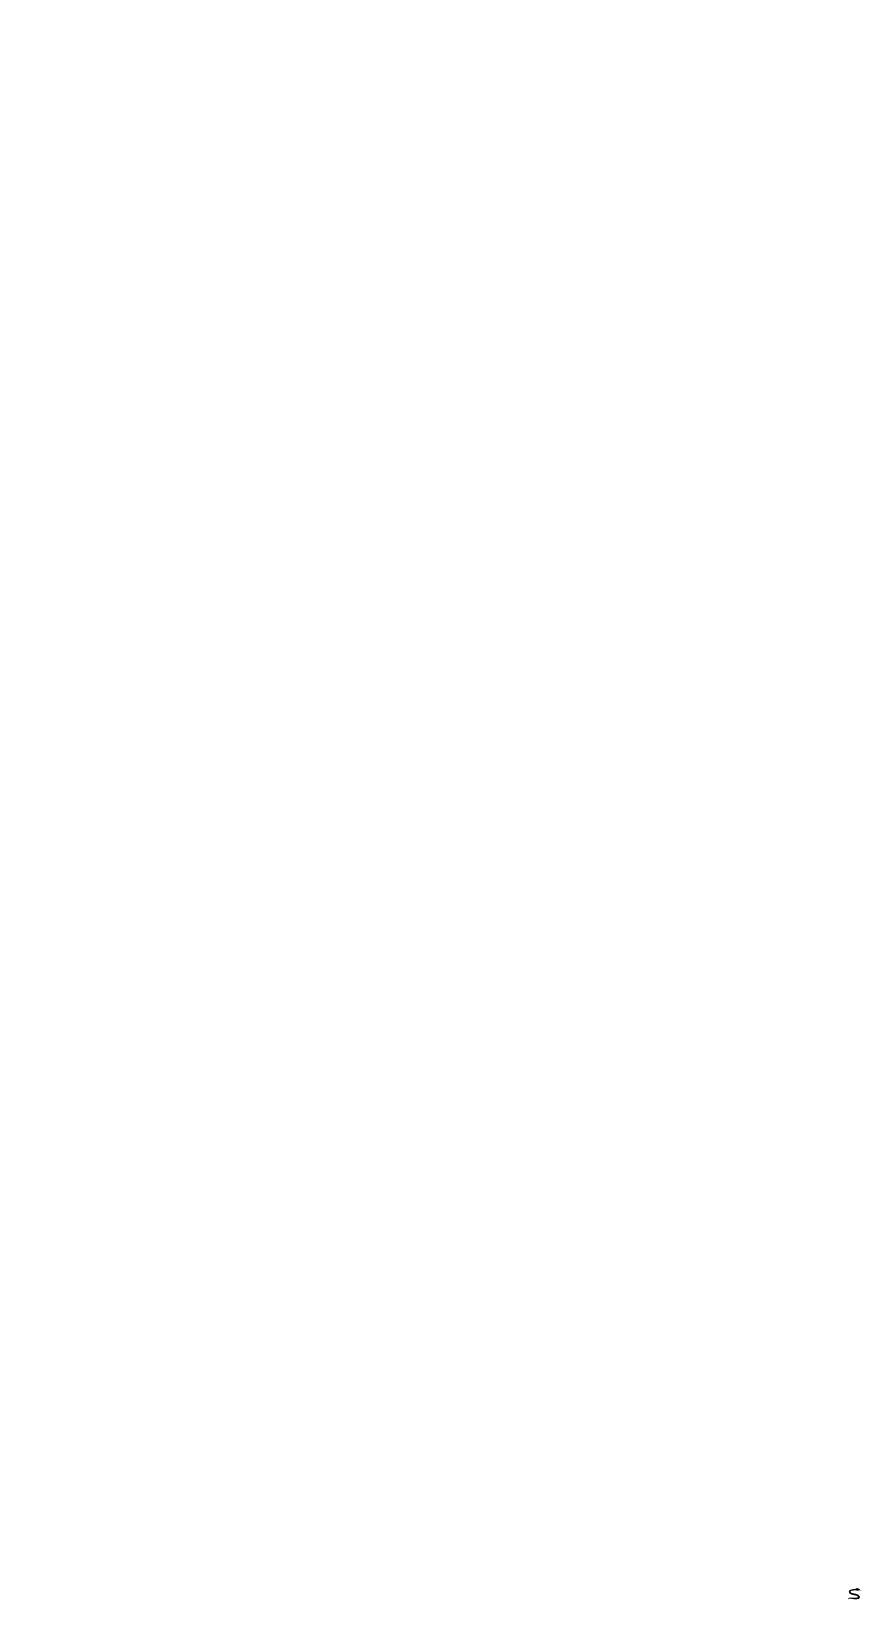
# Model space of a CAD drawing. Header units: millimetres. Extents: x 0 to 80449, y -23917 to 9476.
# Drawn here: x 32944 to 33584, y -4486 to -3277 of the extents above; entities that cross this region are included whole.
import ezdxf

# ---------------------------------------------------------------- set-up
doc = ezdxf.new("R2010")
doc.units = ezdxf.units.MM
doc.layers.get('0').update_dxf_attribs({"lineweight": 15})
doc.layers.add('標註', color=3, linetype='Continuous', lineweight=9)
doc.styles.get("Standard").update_dxf_attribs({"font": 'KAIU.TTF'})

msp = doc.modelspace()

# ---------------------------------------------------------------- texts
at = {"layer": '標註', "char_height": 20, "attachment_point": 1}
for insert in [(32943.587, -3276.87), (33089.509, -3338.585)]:
    msp.add_mtext('\\A1;', dxfattribs=dict(at, insert=insert))

# ---------------------------------------------------------------- hatches: boundary and pattern name
h = msp.add_hatch(color=256)
edge = h.paths.add_edge_path(flags=16)
edge.add_spline(control_points=[(33581.241, -4477.778), (33581.158, -4477.757), (33580.961, -4477.692), (33580.979, -4477.626), (33580.979, -4477.626), (33580.996, -4477.56), (33581.204, -4477.577), (33581.292, -4477.601), (33581.292, -4477.601), (33581.367, -4477.622), (33581.567, -4477.676), (33581.561, -4477.755), (33581.561, -4477.755), (33581.554, -4477.834), (33581.324, -4477.799), (33581.241, -4477.778)], knot_values=[0, 0, 0, 0, 0.25, 0.25, 0.25, 0.25, 0.5, 0.5, 0.5, 0.5, 0.75, 0.75, 0.75, 0.75, 1, 1, 1, 1], degree=3, periodic=0)
edge = h.paths.add_edge_path()
edge.add_spline(control_points=[(33583.554, -4478.848), (33583.424, -4478.792), (33583.127, -4478.747), (33583.127, -4478.747), (33583.127, -4478.747), (33583.617, -4478.595), (33583.899, -4478.706), (33583.899, -4478.706), (33583.899, -4478.706), (33583.595, -4478.508), (33583.16, -4478.635), (33582.8, -4478.735), (33582.8, -4478.735), (33582.44, -4478.836), (33581.941, -4478.828), (33581.74, -4478.82), (33581.74, -4478.82), (33581.539, -4478.812), (33581.752, -4478.744), (33581.882, -4478.723), (33581.882, -4478.723), (33582.012, -4478.703), (33582.393, -4478.706), (33582.393, -4478.706), (33582.393, -4478.706), (33582.393, -4478.706), (33582.519, -4478.73), (33582.703, -4478.615), (33582.703, -4478.615), (33582.862, -4478.517), (33582.807, -4478.028), (33582.53, -4477.86), (33582.53, -4477.86), (33582.031, -4477.556), (33581.924, -4477.497), (33581.233, -4477.165), (33581.233, -4477.165), (33580.542, -4476.832), (33579.641, -4477.353), (33579.364, -4477.535), (33579.364, -4477.535), (33579.088, -4477.716), (33578.656, -4477.784), (33578.624, -4477.791), (33578.624, -4477.791), (33578.429, -4477.836), (33577.186, -4477.906), (33576.67, -4477.994), (33576.67, -4477.994), (33576.155, -4478.082), (33575.514, -4478.251), (33574.923, -4478.587), (33574.923, -4478.587), (33574.333, -4478.924), (33574.152, -4479.409), (33574.136, -4479.705), (33574.136, -4479.705), (33574.119, -4480.002), (33574.14, -4480.482), (33574.416, -4480.903), (33574.416, -4480.903), (33574.693, -4481.324), (33575.195, -4481.685), (33575.686, -4481.893), (33575.686, -4481.893), (33576.176, -4482.101), (33576.746, -4482.245), (33577.215, -4482.374), (33577.215, -4482.374), (33577.684, -4482.502), (33578.212, -4482.626), (33578.799, -4482.706), (33578.799, -4482.706), (33579.385, -4482.786), (33579.938, -4482.855), (33580.366, -4483.027), (33580.366, -4483.027), (33580.793, -4483.199), (33581.12, -4483.592), (33581.044, -4484.061), (33581.044, -4484.061), (33580.969, -4484.529), (33580.236, -4484.553), (33579.779, -4484.581), (33579.779, -4484.581), (33579.322, -4484.61), (33578.585, -4484.545), (33577.948, -4484.489), (33577.948, -4484.489), (33577.311, -4484.433), (33576.758, -4484.389), (33576.188, -4484.353), (33576.188, -4484.353), (33575.619, -4484.317), (33575.141, -4484.305), (33574.529, -4484.481), (33574.529, -4484.481), (33573.918, -4484.658), (33573.595, -4485.082), (33573.511, -4485.455), (33573.511, -4485.455), (33573.427, -4485.828), (33573.36, -4485.984), (33573.36, -4485.984), (33573.36, -4485.984), (33573.825, -4485.459), (33574.236, -4485.347), (33574.672, -4485.271), (33574.672, -4485.271), (33575.108, -4485.194), (33575.614, -4485.307), (33575.979, -4485.371), (33575.979, -4485.371), (33576.344, -4485.435), (33576.968, -4485.539), (33577.491, -4485.599), (33577.491, -4485.599), (33578.015, -4485.659), (33578.531, -4485.687), (33579.503, -4485.695), (33579.503, -4485.695), (33580.475, -4485.703), (33581.145, -4485.583), (33581.794, -4485.411), (33581.794, -4485.411), (33582.444, -4485.239), (33582.812, -4484.581), (33582.687, -4483.88), (33582.687, -4483.88), (33582.561, -4483.179), (33582.021, -4482.638), (33581.576, -4482.294), (33581.576, -4482.294), (33581.132, -4481.949), (33580.118, -4481.644), (33579.482, -4481.48), (33579.482, -4481.48), (33578.845, -4481.316), (33577.894, -4481.14), (33577.5, -4481.063), (33577.5, -4481.063), (33577.106, -4480.987), (33576.842, -4480.971), (33576.323, -4480.787), (33576.323, -4480.787), (33575.803, -4480.603), (33575.539, -4480.234), (33575.485, -4479.998), (33575.485, -4479.998), (33575.43, -4479.761), (33575.552, -4479.449), (33575.853, -4479.264), (33575.853, -4479.264), (33576.155, -4479.08), (33576.57, -4479.028), (33576.955, -4478.984), (33576.955, -4478.984), (33577.341, -4478.94), (33578.2, -4478.932), (33578.803, -4478.904), (33578.803, -4478.904), (33579.406, -4478.876), (33579.926, -4478.92), (33580.324, -4478.968), (33580.324, -4478.968), (33580.722, -4479.016), (33581.154, -4479.07), (33581.564, -4479.152), (33581.564, -4479.152), (33582.133, -4479.267), (33582.25, -4478.954), (33582.25, -4478.954), (33582.25, -4478.954), (33582.396, -4478.904), (33582.829, -4478.848), (33583.03, -4478.844), (33583.03, -4478.844), (33583.231, -4478.84), (33583.474, -4478.896), (33583.579, -4478.932), (33583.579, -4478.932), (33583.684, -4478.968), (33584.024, -4478.979), (33584.024, -4478.979), (33584.024, -4478.979), (33583.957, -4478.983), (33583.684, -4478.904), (33583.554, -4478.848)], knot_values=[0, 0, 0, 0, 0.0212766, 0.0212766, 0.0212766, 0.0212766, 0.04255319, 0.04255319, 0.04255319, 0.04255319, 0.06382979, 0.06382979, 0.06382979, 0.06382979, 0.08510638, 0.08510638, 0.08510638, 0.08510638, 0.10638298, 0.10638298, 0.10638298, 0.10638298, 0.12765957, 0.12765957, 0.12765957, 0.12765957, 0.14893617, 0.14893617, 0.14893617, 0.14893617, 0.17021277, 0.17021277, 0.17021277, 0.17021277, 0.19148936, 0.19148936, 0.19148936, 0.19148936, 0.21276596, 0.21276596, 0.21276596, 0.21276596, 0.23404255, 0.23404255, 0.23404255, 0.23404255, 0.25531915, 0.25531915, 0.25531915, 0.25531915, 0.27659574, 0.27659574, 0.27659574, 0.27659574, 0.29787234, 0.29787234, 0.29787234, 0.29787234, 0.31914894, 0.31914894, 0.31914894, 0.31914894, 0.34042553, 0.34042553, 0.34042553, 0.34042553, 0.36170213, 0.36170213, 0.36170213, 0.36170213, 0.38297872, 0.38297872, 0.38297872, 0.38297872, 0.40425532, 0.40425532, 0.40425532, 0.40425532, 0.42553191, 0.42553191, 0.42553191, 0.42553191, 0.44680851, 0.44680851, 0.44680851, 0.44680851, 0.46808511, 0.46808511, 0.46808511, 0.46808511, 0.4893617, 0.4893617, 0.4893617, 0.4893617, 0.5106383, 0.5106383, 0.5106383, 0.5106383, 0.53191489, 0.53191489, 0.53191489, 0.53191489, 0.55319149, 0.55319149, 0.55319149, 0.55319149, 0.57446809, 0.57446809, 0.57446809, 0.57446809, 0.59574468, 0.59574468, 0.59574468, 0.59574468, 0.61702128, 0.61702128, 0.61702128, 0.61702128, 0.63829787, 0.63829787, 0.63829787, 0.63829787, 0.65957447, 0.65957447, 0.65957447, 0.65957447, 0.68085106, 0.68085106, 0.68085106, 0.68085106, 0.70212766, 0.70212766, 0.70212766, 0.70212766, 0.72340426, 0.72340426, 0.72340426, 0.72340426, 0.74468085, 0.74468085, 0.74468085, 0.74468085, 0.76595745, 0.76595745, 0.76595745, 0.76595745, 0.78723404, 0.78723404, 0.78723404, 0.78723404, 0.80851064, 0.80851064, 0.80851064, 0.80851064, 0.82978723, 0.82978723, 0.82978723, 0.82978723, 0.85106383, 0.85106383, 0.85106383, 0.85106383, 0.87234043, 0.87234043, 0.87234043, 0.87234043, 0.89361702, 0.89361702, 0.89361702, 0.89361702, 0.91489362, 0.91489362, 0.91489362, 0.91489362, 0.93617021, 0.93617021, 0.93617021, 0.93617021, 0.95744681, 0.95744681, 0.95744681, 0.95744681, 0.9787234, 0.9787234, 0.9787234, 0.9787234, 1, 1, 1, 1], degree=3, periodic=0)

msp.set_redraw_order([(e.dxf.handle, doc.entitydb.next_handle()) for e in msp.query("TEXT MTEXT ATTDEF DIMENSION ARC_DIMENSION")])  # texts and dimensions are drawn at this point

doc.saveas('drawing.dxf')
